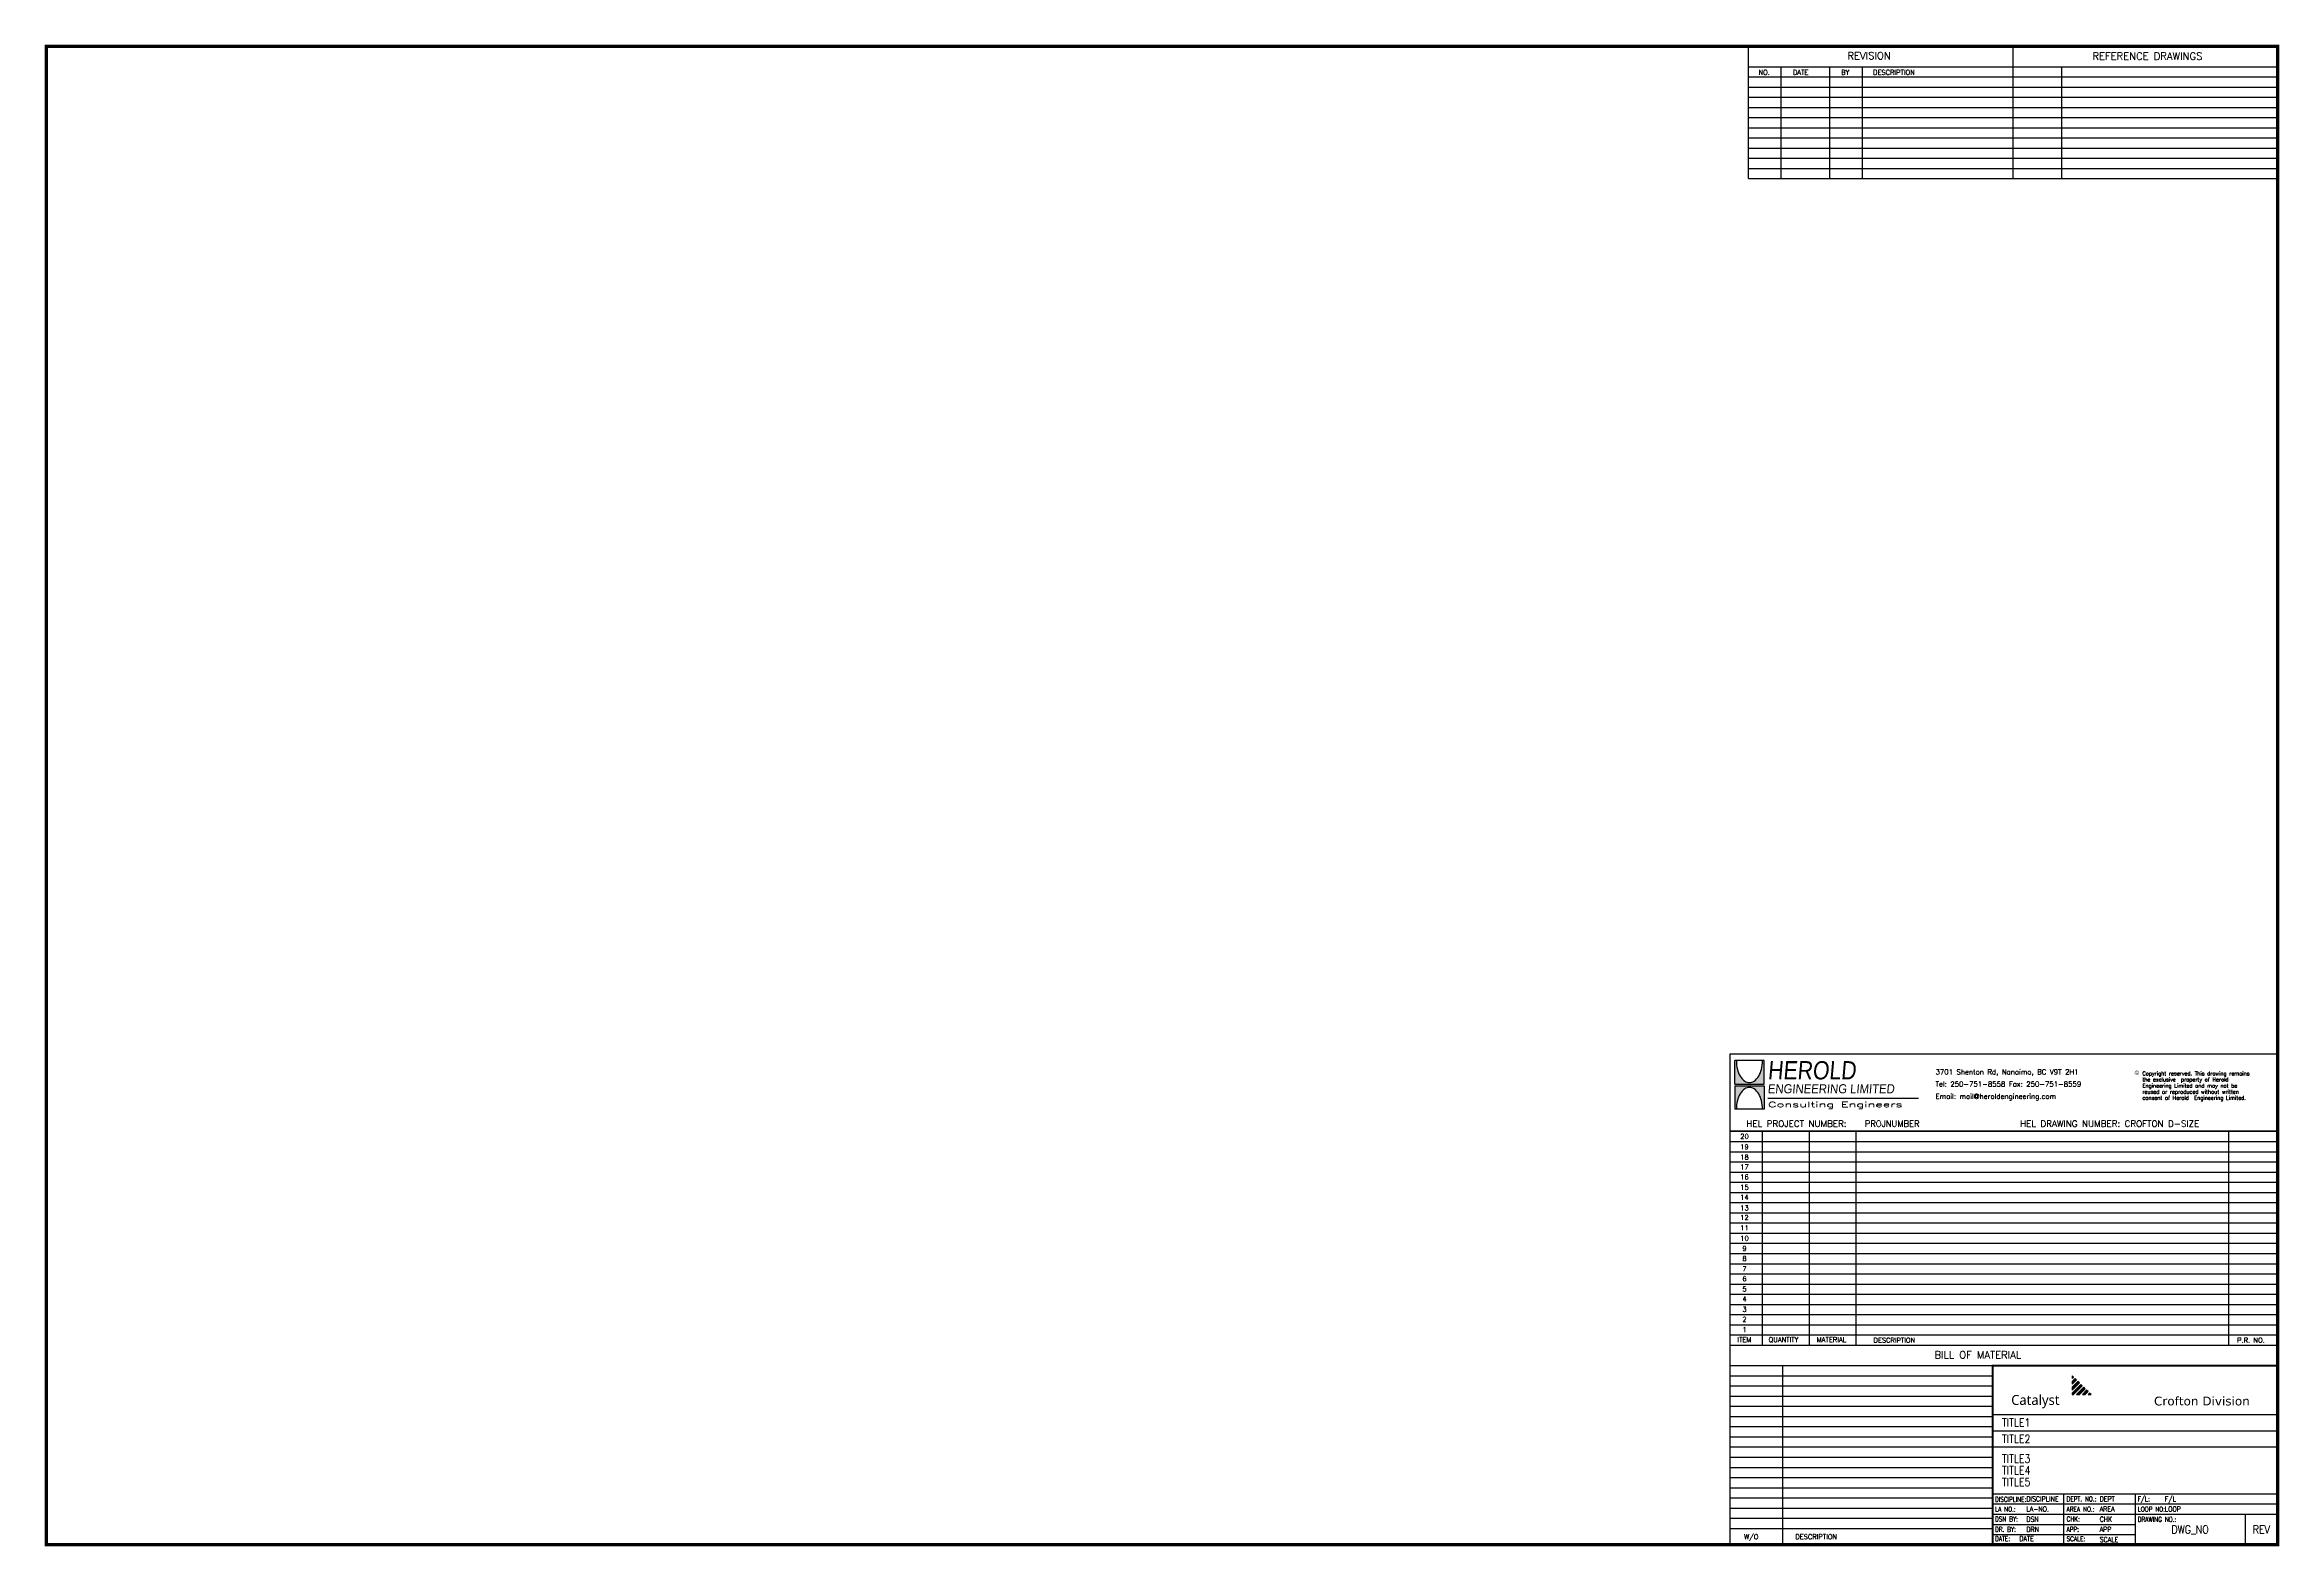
# Model space of a CAD drawing. Extents: x 0 to 34.3, y 0 to 23.
import ezdxf
from ezdxf.enums import TextEntityAlignment as Align

# ---------------------------------------------------------------- set-up
doc = ezdxf.new("R2010")
doc.units = 0
doc.header["$LTSCALE"] = 0.375
doc.header["$MEASUREMENT"] = 0
doc.layers.get('0').update_dxf_attribs({"linetype": 'CONTINUOUS'})
for name, color, linetype in [('BDR-18', 1, 'CONTINUOUS'), ('BDR-25', 4, 'CONTINUOUS'), ('BDR-35', 2, 'CONTINUOUS'), ('BOM', 7, 'CONTINUOUS'), ('BOM-TN', 7, 'CONTINUOUS'), ('BORDERFRAME', 3, 'CONTINUOUS'), ('FORMB', 7, 'CONTINUOUS'), ('LAYER_1', 7, 'CONTINUOUS'), ('REVISION', 7, 'CONTINUOUS'), ('Text_Large', 4, 'CONTINUOUS'), ('TITLEBLOCK', 7, 'CONTINUOUS'), ('TN', 2, 'CONTINUOUS'), ('~-TXT25', 6, 'CONTINUOUS')]:
    doc.layers.add(name, color=color, linetype=linetype)
doc.styles.add('Division', font='verdanab_0.ttf')
doc.styles.add('HEL25', font='simplex.shx', dxfattribs={"height": 4.724409})
doc.styles.add('LOGO-HEL', font='ERASBD.TTF')
doc.styles.add('LOGO2-HEL', font='ROMANS.shx')
doc.styles.add('PHEL25', font='simplex.shx', dxfattribs={"height": 0.098425})
doc.styles.add('ROMANS', font='romans.shx', dxfattribs={"height": 0.075})
doc.styles.get("Standard").update_dxf_attribs({"font": 'simplex.shx', "width": 0.85})
doc.styles.add('VERDANA', font='', dxfattribs={"height": 0.14})
doc.styles.get('VERDANA').set_extended_font_data('Lucida Sans')

# ---------------------------------------------------------------- blocks, each defined once
blk = doc.blocks.new('*X2')
at = {"color": 0, "linetype": 'Continuous'}
for p, q in [((144.9, 149), (146.8, 149)), ((144.9, 148.8), (146.6, 148.8)), ((144.9, 148.5), (146.3, 148.5)), ((144.9, 148.2), (146.1, 148.2)), ((144.9, 148), (145.8, 148)), ((144.9, 147.8), (145.6, 147.8)), ((144.9, 147.5), (145.3, 147.5)), ((144.9, 147.2), (145.1, 147.2)), ((145.2, 149.2), (147.1, 149.2)), ((145.4, 149.5), (147.3, 149.5)), ((145.7, 149.8), (147.6, 149.8)), ((145.9, 150), (147.8, 150)), ((146.2, 150.2), (148.1, 150.2)), ((146.4, 150.5), (148.3, 150.5)), ((146.7, 150.8), (148.6, 150.8)), ((146.9, 151), (148.8, 151)), ((147.2, 151.2), (149.1, 151.2)), ((147.4, 151.5), (149.3, 151.5)), ((147.7, 151.8), (149.6, 151.8)), ((147.9, 152), (149.8, 152)), ((148.2, 152.2), (150.1, 152.2)), ((148.4, 152.5), (150.1, 152.5)), ((148.7, 152.8), (149.8, 152.8)), ((148.9, 153), (149.6, 153)), ((149.2, 153.2), (149.3, 153.2))]:
    blk.add_line(p, q, dxfattribs=at)
blk = doc.blocks.new('*X3')
at = {"color": 0, "linetype": 'Continuous'}
for p, q in [((144.9, 144.5), (146.8, 144.5)), ((144.9, 144.2), (146.5, 144.2)), ((144.9, 144), (146.3, 144)), ((144.9, 143.8), (146, 143.8)), ((145.1, 144.8), (147, 144.8)), ((145.4, 145), (147.3, 145)), ((145.6, 145.2), (147.5, 145.2)), ((145.9, 145.5), (147.8, 145.5)), ((146.1, 145.8), (148, 145.8)), ((146.4, 146), (148.3, 146)), ((146.6, 146.2), (148.5, 146.2)), ((146.9, 146.5), (148.8, 146.5)), ((147.1, 146.8), (149, 146.8)), ((147.4, 147), (149.3, 147)), ((147.6, 147.2), (149.5, 147.2)), ((147.9, 147.5), (149.8, 147.5)), ((148.1, 147.8), (150, 147.8)), ((148.4, 148), (150.3, 148)), ((148.6, 148.2), (150.5, 148.2)), ((148.9, 148.5), (150.8, 148.5)), ((149.1, 148.8), (151, 148.8)), ((149.4, 149), (151.3, 149)), ((149.6, 149.2), (151.5, 149.2)), ((149.9, 149.5), (151.8, 149.5)), ((150.1, 149.8), (152, 149.8)), ((150.4, 150), (152.3, 150)), ((150.6, 150.2), (152.3, 150.2)), ((150.9, 150.5), (152.1, 150.5)), ((151.1, 150.8), (151.8, 150.8)), ((151.4, 151), (151.6, 151))]:
    blk.add_line(p, q, dxfattribs=at)
blk = doc.blocks.new('*X6')
at = {"color": 0, "linetype": 'Continuous'}
for p, q in [((157.6, 143.8), (158.8, 143.8)), ((157.8, 144), (158.6, 144)), ((158.1, 144.2), (158.3, 144.2))]:
    blk.add_line(p, q, dxfattribs=at)
blk = doc.blocks.new('*X4')
at = {"color": 0, "linetype": 'Continuous'}
for p, q in [((148.6, 143.8), (150.5, 143.8)), ((148.9, 144), (150.8, 144)), ((149.1, 144.2), (151, 144.2)), ((149.4, 144.5), (151.3, 144.5)), ((149.6, 144.8), (151.5, 144.8)), ((149.9, 145), (151.8, 145)), ((150.1, 145.2), (152, 145.2)), ((150.4, 145.5), (152.3, 145.5)), ((150.6, 145.8), (152.5, 145.8)), ((150.9, 146), (152.8, 146)), ((151.1, 146.2), (153, 146.2)), ((151.4, 146.5), (153.3, 146.5)), ((151.6, 146.8), (153.5, 146.8)), ((151.9, 147), (153.8, 147)), ((152.1, 147.2), (154, 147.2)), ((152.4, 147.5), (154.3, 147.5)), ((152.6, 147.8), (154.5, 147.8)), ((152.9, 148), (154.6, 148)), ((153.1, 148.2), (154.3, 148.2)), ((153.4, 148.5), (154.1, 148.5)), ((153.6, 148.8), (153.8, 148.8))]:
    blk.add_line(p, q, dxfattribs=at)
blk = doc.blocks.new('*X5')
at = {"color": 0, "linetype": 'Continuous'}
for p, q in [((153.1, 143.8), (155, 143.8)), ((153.3, 144), (155.3, 144)), ((153.6, 144.2), (155.5, 144.2)), ((153.8, 144.5), (155.8, 144.5)), ((154.1, 144.8), (156, 144.8)), ((154.3, 145), (156.3, 145)), ((154.6, 145.2), (156.5, 145.2)), ((154.8, 145.5), (156.8, 145.5)), ((155.1, 145.8), (156.8, 145.8)), ((155.3, 146), (156.6, 146)), ((155.6, 146.2), (156.3, 146.2)), ((155.8, 146.5), (156.1, 146.5))]:
    blk.add_line(p, q, dxfattribs=at)
blk = doc.blocks.new('*X1')
at = {"color": 0, "linetype": 'Continuous'}
for p, q in [((146.7, 155.2), (147.3, 155.2)), ((146.9, 155.5), (147.1, 155.5)), ((144.9, 153.5), (146.8, 153.5)), ((144.9, 153.2), (146.6, 153.2)), ((144.9, 153), (146.3, 153)), ((144.9, 152.8), (146.1, 152.8)), ((144.9, 152.5), (145.8, 152.5)), ((144.9, 152.2), (145.6, 152.2)), ((144.9, 152), (145.3, 152)), ((144.9, 151.8), (145.1, 151.8)), ((145.2, 153.8), (147.1, 153.8)), ((145.4, 154), (147.3, 154)), ((145.7, 154.2), (147.6, 154.2)), ((145.9, 154.5), (147.8, 154.5)), ((146.2, 154.8), (147.8, 154.8)), ((146.4, 155), (147.6, 155))]:
    blk.add_line(p, q, dxfattribs=at)
blk = doc.blocks.new('*X0')
at = {"color": 0, "linetype": 'Continuous'}
for p, q in [((144.9, 157.5), (145.1, 157.5)), ((144.9, 157.2), (145.3, 157.2)), ((144.9, 157), (145.6, 157)), ((144.9, 156.8), (145.6, 156.8)), ((144.9, 156.5), (145.4, 156.5)), ((144.9, 156.2), (145.1, 156.2)), ((144.9, 156), (144.9, 156))]:
    blk.add_line(p, q, dxfattribs=at)
blk = doc.blocks.new('copyright')
at = {"layer": 'BDR-25', "insert": (0.114, -0.041), "char_height": 0.05859, "width": 0.04464, "attachment_point": 1, "style": 'LOGO2-HEL'}
blk.add_mtext('{\\fBankGothic Lt BT|b0|i0|c0|p34;\\H1.125x;©} ', dxfattribs=at)

msp = doc.modelspace()

# ---------------------------------------------------------------- hatches: boundary and pattern name
at = {"layer": 'BDR-18'}
for points in [[(26, 7.193, -0.074062), (25.957, 7.296, -0.060657), (25.941, 7.431), (25.916, 7.431), (25.916, 7.069), (26.368, 7.069), (26.368, 7.431), (26.343, 7.431, -0.060657), (26.327, 7.296, -0.074062), (26.284, 7.193, -0.106906), (26.213, 7.116, -0.152862), (26.142, 7.094, -0.152862), (26.071, 7.116, -0.106906)], [(26.284, 6.921, -0.074062), (26.327, 6.818, -0.060657), (26.343, 6.683), (26.368, 6.683), (26.368, 7.045), (25.916, 7.045), (25.916, 6.683), (25.941, 6.683, -0.060657), (25.957, 6.818, -0.074062), (26, 6.921, -0.106906), (26.071, 6.998, -0.152862), (26.142, 7.02, -0.152862), (26.213, 6.998, -0.106906)]]:
    msp.add_hatch(color=253, dxfattribs=at).paths.add_polyline_path(points)

# ---------------------------------------------------------------- linework, layer by layer
at = {"layer": 'BDR-18', "ltscale": 8}
for p, q in [((26.368, 7.431), (25.916, 7.431)), ((25.916, 7.069), (25.916, 7.431)), ((26.368, 7.069), (26.368, 7.431)), ((25.916, 7.069), (26.368, 7.069)), ((25.916, 7.045), (26.368, 7.045)), ((25.916, 7.045), (25.916, 6.683)), ((26.368, 7.045), (26.368, 6.683)), ((26.368, 6.683), (25.916, 6.683))]:
    msp.add_line(p, q, dxfattribs=at)
for centre, radius, start, end in [((26.504, 7.431), 0.563, 180, 193.8846), ((26.325, 7.387), 0.379, 193.8846, 210.8274), ((25.959, 7.387), 0.379, 329.1726, 346.1154), ((25.78, 7.431), 0.563, 346.1154, 360), ((26.325, 6.727), 0.379, 149.1726, 166.1154), ((26.213, 7.32), 0.248, 210.8274, 235.2356), ((26.213, 6.794), 0.248, 124.7644, 149.1726), ((26.142, 7.218), 0.124, 235.2356, 270), ((26.142, 6.896), 0.124, 90, 124.7644), ((26.142, 7.218), 0.124, 270, 304.7644), ((26.142, 6.896), 0.124, 55.2356, 90), ((26.071, 7.32), 0.248, 304.7644, 329.1726), ((26.071, 6.794), 0.248, 30.8274, 55.2356), ((25.959, 6.727), 0.379, 13.8846, 30.8274), ((26.504, 6.683), 0.563, 166.1154, 180), ((25.78, 6.683), 0.563, 0, 13.8846)]:
    msp.add_arc(centre, radius, start, end, dxfattribs=at)
at = {"layer": 'BDR-25'}
msp.add_line((26.422, 6.854), (28.735, 6.854), dxfattribs=at)
at = {"layer": 'BOM', "color": 3}
for p, q in [((25.844, 6.345), (34.25, 6.345)), ((25.844, 2.75), (25.844, 6.345)), ((25.844, 6.188), (34.25, 6.188)), ((26.344, 3.063), (26.344, 6.345)), ((27.063, 3.063), (27.063, 6.345)), ((27.781, 3.063), (27.781, 6.345)), ((33.5, 3.063), (33.5, 6.345)), ((25.844, 6.032), (34.25, 6.032)), ((25.844, 5.876), (34.25, 5.876)), ((25.844, 5.72), (34.25, 5.72)), ((25.844, 5.563), (34.25, 5.563)), ((25.844, 5.407), (34.25, 5.407)), ((25.844, 5.251), (34.25, 5.251)), ((25.844, 5.095), (34.25, 5.095)), ((25.844, 4.938), (34.25, 4.938)), ((25.844, 4.782), (34.25, 4.782)), ((25.844, 4.626), (34.25, 4.626)), ((25.844, 4.47), (34.25, 4.47)), ((25.844, 4.313), (34.25, 4.313)), ((25.844, 4.157), (34.25, 4.157)), ((25.844, 4.001), (34.25, 4.001)), ((25.844, 3.845), (34.25, 3.845)), ((25.844, 3.688), (34.25, 3.688)), ((25.844, 3.532), (34.25, 3.532)), ((25.844, 3.376), (34.25, 3.376)), ((25.844, 3.22), (34.25, 3.22)), ((25.844, 3.063), (34.25, 3.063))]:
    msp.add_line(p, q, dxfattribs=at)
msp.add_lwpolyline([(25.844, 6.579), (25.844, 7.535), (34.25, 7.535), (34.25, 6.579)], dxfattribs=at)
at = {"layer": 'BORDERFRAME', "color": 3, "const_width": 0.05}
msp.add_lwpolyline([(34.25, 0), (34.25, 23), (0, 23), (0, 0)], close=True, dxfattribs=at)
at = {"layer": 'BORDERFRAME'}
msp.add_lwpolyline([(34.25, 6.579), (34.25, 6.345), (25.844, 6.345), (25.844, 6.579)], dxfattribs=at)
at = {"layer": 'LAYER_1', "color": 1}
for points in [[(31.117, 2.572), (31.096, 2.594), (31.096, 2.551)], [(31.14, 2.55), (31.096, 2.505), (31.096, 2.462), (31.162, 2.528)], [(31.185, 2.505), (31.096, 2.416), (31.096, 2.372), (31.207, 2.483)], [(31.229, 2.461), (31.096, 2.327), (31.096, 2.305), (31.117, 2.305), (31.251, 2.439)], [(31.115, 2.572), (31.098, 2.59), (31.098, 2.555)], [(31.14, 2.547), (31.098, 2.504), (31.098, 2.466), (31.159, 2.528)], [(31.185, 2.502), (31.098, 2.415), (31.098, 2.377), (31.204, 2.483)], [(31.229, 2.458), (31.098, 2.326), (31.098, 2.307), (31.117, 2.307), (31.248, 2.439)], [(31.274, 2.416), (31.163, 2.305), (31.207, 2.305), (31.296, 2.394)], [(31.274, 2.413), (31.168, 2.307), (31.206, 2.307), (31.293, 2.394)], [(31.318, 2.371), (31.252, 2.305), (31.296, 2.305), (31.34, 2.35)], [(31.318, 2.369), (31.257, 2.307), (31.295, 2.307), (31.337, 2.35)], [(31.385, 2.305), (31.363, 2.327), (31.341, 2.305), (31.385, 2.305)], [(31.38, 2.307), (31.363, 2.324), (31.346, 2.307)]]:
    msp.add_lwpolyline(points, close=True, dxfattribs=at)
at = {"layer": 'REVISION', "color": 3}
for p, q in [((26.128, 20.969), (26.128, 23)), ((30.189, 20.969), (30.189, 23)), ((26.128, 22.687), (34.25, 22.687)), ((26.628, 20.969), (26.628, 22.687)), ((27.378, 20.969), (27.378, 22.687)), ((27.878, 20.969), (27.878, 22.687)), ((30.939, 20.969), (30.939, 22.687)), ((26.128, 22.531), (34.25, 22.531)), ((26.128, 22.375), (34.25, 22.375)), ((26.128, 22.219), (34.25, 22.219)), ((26.128, 22.062), (34.25, 22.062)), ((26.128, 21.906), (34.25, 21.906)), ((26.128, 21.75), (34.25, 21.75)), ((26.128, 21.594), (34.25, 21.594)), ((26.128, 21.437), (34.25, 21.437)), ((26.128, 21.281), (34.25, 21.281)), ((26.128, 21.125), (34.25, 21.125)), ((26.128, 20.969), (34.25, 20.969))]:
    msp.add_line(p, q, dxfattribs=at)
at = {"layer": 'TITLEBLOCK', "color": 3}
for p, q in [((25.844, 2.75), (29.875, 2.75)), ((25.844, 0), (25.844, 2.75)), ((26.656, 0), (26.656, 2.75)), ((25.844, 2.594), (29.875, 2.594)), ((25.844, 2.437), (29.875, 2.437)), ((25.844, 2.281), (29.875, 2.281)), ((25.844, 2.281), (29.875, 2.281)), ((25.844, 2.125), (29.875, 2.125)), ((25.844, 1.969), (29.875, 1.969)), ((25.844, 1.812), (29.875, 1.812)), ((29.875, 2), (34.25, 2)), ((29.875, 1.75), (34.25, 1.75)), ((25.844, 1.656), (29.875, 1.656)), ((25.844, 1.5), (29.875, 1.5)), ((29.875, 1.5), (34.25, 1.5)), ((25.844, 1.344), (29.875, 1.344)), ((25.844, 1.187), (29.875, 1.187)), ((25.844, 1.031), (29.875, 1.031)), ((25.844, 0.875), (29.875, 0.875)), ((25.844, 0.719), (29.875, 0.719)), ((29.875, 0.781), (34.25, 0.781)), ((32.062, 0.781), (32.062, 0)), ((25.844, 0.562), (29.875, 0.562)), ((25.844, 0.406), (29.875, 0.406)), ((29.875, 0.625), (34.25, 0.625)), ((29.875, 0.469), (34.25, 0.469)), ((33.75, 0.469), (33.75, 0)), ((25.844, 0.25), (29.875, 0.25)), ((29.875, 0.312), (32.062, 0.312)), ((29.875, 0.156), (32.062, 0.156))]:
    msp.add_line(p, q, dxfattribs=at)
at = {"layer": 'TITLEBLOCK', "color": 3, "const_width": 0.0312}
msp.add_lwpolyline([(29.875, 0), (29.875, 2.75), (34.25, 2.75)], dxfattribs=at)
at = {"layer": 'TN', "color": 3}
msp.add_line((30.969, 0), (30.969, 0.781), dxfattribs=at)

# ---------------------------------------------------------------- block references
msp.add_blockref('copyright', (31.941, 7.317))
at = {"color": 1, "linetype": 'Continuous', "xscale": 0.01990847543685703, "yscale": 0.01990847543685703, "zscale": 0.01990847543685703}
for name in ['*X0', '*X1', '*X2', '*X3', '*X4', '*X5', '*X6']:
    msp.add_blockref(name, (28.214, -0.55), dxfattribs=at)

# ---------------------------------------------------------------- texts
at = {"color": 1, "style": 'VERDANA'}
msp.add_text('Catalyst', height=0.1529, dxfattribs=at).set_placement((30.159, 2.145))
at = {"layer": 'BDR-25', "style": 'LOGO2-HEL'}
for s, insert, char_height, width, attachment_point, line_spacing_factor in [('3701 Shenton Rd, Nanaimo, BC V9T 2H1 \\PTel: 250-751-8558 Fax: 250-751-8559 \\PEmail: mail@heroldengineering.com', (28.998, 7.057), 0.07812, 2.81301, 4, 1.44), ('Copyright reserved. This drawing remains the exclusive  property of Herold Engineering Limited and may not be  reused or reproduced without written consent of Herold  Engineering Limited.', (32.173, 7.263), 0.058594, 1.9225, 1, 0.96)]:
    msp.add_mtext(s, dxfattribs=dict(at, insert=insert, char_height=char_height, width=width, attachment_point=attachment_point, line_spacing_factor=line_spacing_factor))
at = {"layer": 'BDR-35', "ltscale": 8, "style": 'LOGO-HEL', "oblique": 5}
for s, height, width, p in [('HEROLD', 0.2802, 0.8688, (26.42, 7.142)), ('ENGINEERING LIMITED', 0.1401, 0.9261, (26.42, 6.928))]:
    msp.add_text(s, height=height, dxfattribs=dict(at, width=width)).set_placement(p)
at = {"layer": 'BDR-35', "ltscale": 8, "style": 'LOGO2-HEL', "width": 1.8346}
msp.add_text('Consulting Engineers', height=0.08034, dxfattribs=at).set_placement((26.426, 6.715))
at = {"layer": 'BOM-TN', "color": 2, "style": 'ROMANS'}
for s, p in [('20', (26.066, 6.267)), ('19', (26.066, 6.107)), ('18', (26.066, 5.949)), ('17', (26.066, 5.796)), ('16', (26.066, 5.644)), ('15', (26.066, 5.485)), ('14', (26.066, 5.333)), ('13', (26.066, 5.168)), ('12', (26.066, 5.022)), ('11', (26.066, 4.863)), ('10', (26.066, 4.704)), ('9', (26.066, 4.546)), ('8', (26.066, 4.393)), ('7', (26.066, 4.235)), ('6', (26.066, 4.082)), ('5', (26.066, 3.924)), ('4', (26.066, 3.771)), ('3', (26.066, 3.613)), ('2', (26.066, 3.46)), ('1', (26.066, 3.302))]:
    msp.add_text(s, height=0.075, dxfattribs=at).set_placement(p, align=Align.MIDDLE)
for s, p in [('ITEM', (25.958, 3.108)), ('QUANTITY', (26.436, 3.109)), ('MATERIAL', (27.174, 3.109)), ('DESCRIPTION', (28.046, 3.101)), ('P.R. NO.', (33.628, 3.102))]:
    msp.add_text(s, height=0.075, dxfattribs=at).set_placement(p)
at = {"layer": 'BOM-TN', "style": 'ROMANS'}
msp.add_text('BILL OF MATERIAL', height=0.1125, dxfattribs=at).set_placement((28.982, 2.857))
at = {"layer": 'FORMB', "color": 1, "style": 'Division'}
msp.add_text('Crofton Division', height=0.13416, dxfattribs=at).set_placement((32.352, 2.138))
at = {"layer": 'REVISION', "color": 2, "style": 'ROMANS'}
for s, height, p in [('REVISION', 0.1125, (27.646, 22.8)), ('REFERENCE DRAWINGS', 0.1125, (31.407, 22.793)), ('NO.', 0.075, (26.281, 22.562)), ('DATE', 0.075, (26.81, 22.562)), ('BY', 0.075, (27.55, 22.562)), ('DESCRIPTION', 0.075, (28.04, 22.562))]:
    msp.add_text(s, height=height, dxfattribs=at).set_placement(p)
at = {"layer": 'Text_Large', "width": 0.85}
for tag, text, p in [('TITLE1', 'T1', (30.018, 1.875)), ('TITLE2', 'T2', (30.018, 1.625)), ('TITLE3', 'T3', (30.018, 1.32)), ('TITLE4', 'T4', (30.018, 1.141)), ('TITLE5', 'T5', (30.018, 0.961))]:
    msp.add_attdef(tag, text=text, height=0.125, dxfattribs=at).set_placement(p, align=Align.MIDDLE_LEFT)
for tag, text, p in [('DWG_NO', 'D-', (32.906, 0.234)), ('REV', '00', (34, 0.234))]:
    msp.add_attdef(tag, text=text, height=0.125, dxfattribs=at).set_placement(p, align=Align.MIDDLE_CENTER)
at = {"layer": 'TN', "style": 'ROMANS', "width": 0.7}
for s, p in [('DISCIPLINE:', (29.912, 0.659)), ('DEPT. NO.:', (31.009, 0.665)), ('F/L:', (32.102, 0.665)), ('LA NO.:', (29.912, 0.507)), ('DSN BY:', (29.912, 0.356)), ('AREA NO.:', (31.009, 0.507)), ('CHK:', (31.009, 0.356)), ('LOOP NO:', (32.102, 0.507)), ('DRAWING NO.:', (32.102, 0.35)), ('DR. BY:', (29.912, 0.198)), ('DATE:', (29.912, 0.056)), ('APP:', (31.009, 0.198)), ('SCALE:', (31.009, 0.053))]:
    msp.add_text(s, height=0.075, dxfattribs=at).set_placement(p)
at = {"layer": 'TN', "style": 'ROMANS'}
for s, p in [('W/O', (26.061, 0.084)), ('DESCRIPTION', (26.847, 0.084))]:
    msp.add_text(s, height=0.075, dxfattribs=at).set_placement(p)
at = {"layer": 'TN', "width": 0.85}
for tag, text, p in [('DISCIPLINE', 'ELEC.', (30.393, 0.703)), ('DEPT', '-', (31.518, 0.703)), ('F/L', '1-', (32.518, 0.703)), ('LA-NO.', 'LA No.', (30.393, 0.547)), ('DSN', 'A.L.', (30.393, 0.391)), ('AREA', '-', (31.518, 0.547)), ('CHK', '-', (31.518, 0.391)), ('LOOP', '-', (32.518, 0.547)), ('DATE', '', (30.285, 0.093)), ('DRN', 'DRAWN BY', (30.393, 0.234)), ('APP', '-', (31.518, 0.234)), ('SCALE', 'NTS', (31.518, 0.078))]:
    msp.add_attdef(tag, text=text, height=0.0781, dxfattribs=at).set_placement(p, align=Align.MIDDLE_LEFT)
at = {"layer": '~-TXT25', "char_height": 0.09843, "attachment_point": 4, "style": 'HEL25'}
for s, width, insert in [('HEL PROJECT NUMBER:  ', 3.23853, (26.094, 6.462)), ('HEL DRAWING NUMBER: CROFTON D-SIZE', 4.29766, (30.297, 6.462))]:
    msp.add_mtext_dynamic_manual_height_columns(s, width=width, gutter_width=23.622, heights=[0], dxfattribs=dict(at, insert=insert))
at = {"layer": '~-TXT25', "style": 'PHEL25'}
msp.add_attdef('PROJNUMBER', text='0000-000', height=0.0938, dxfattribs=at).set_placement((27.913, 6.462), align=Align.MIDDLE_LEFT)

doc.saveas('drawing.dxf')
